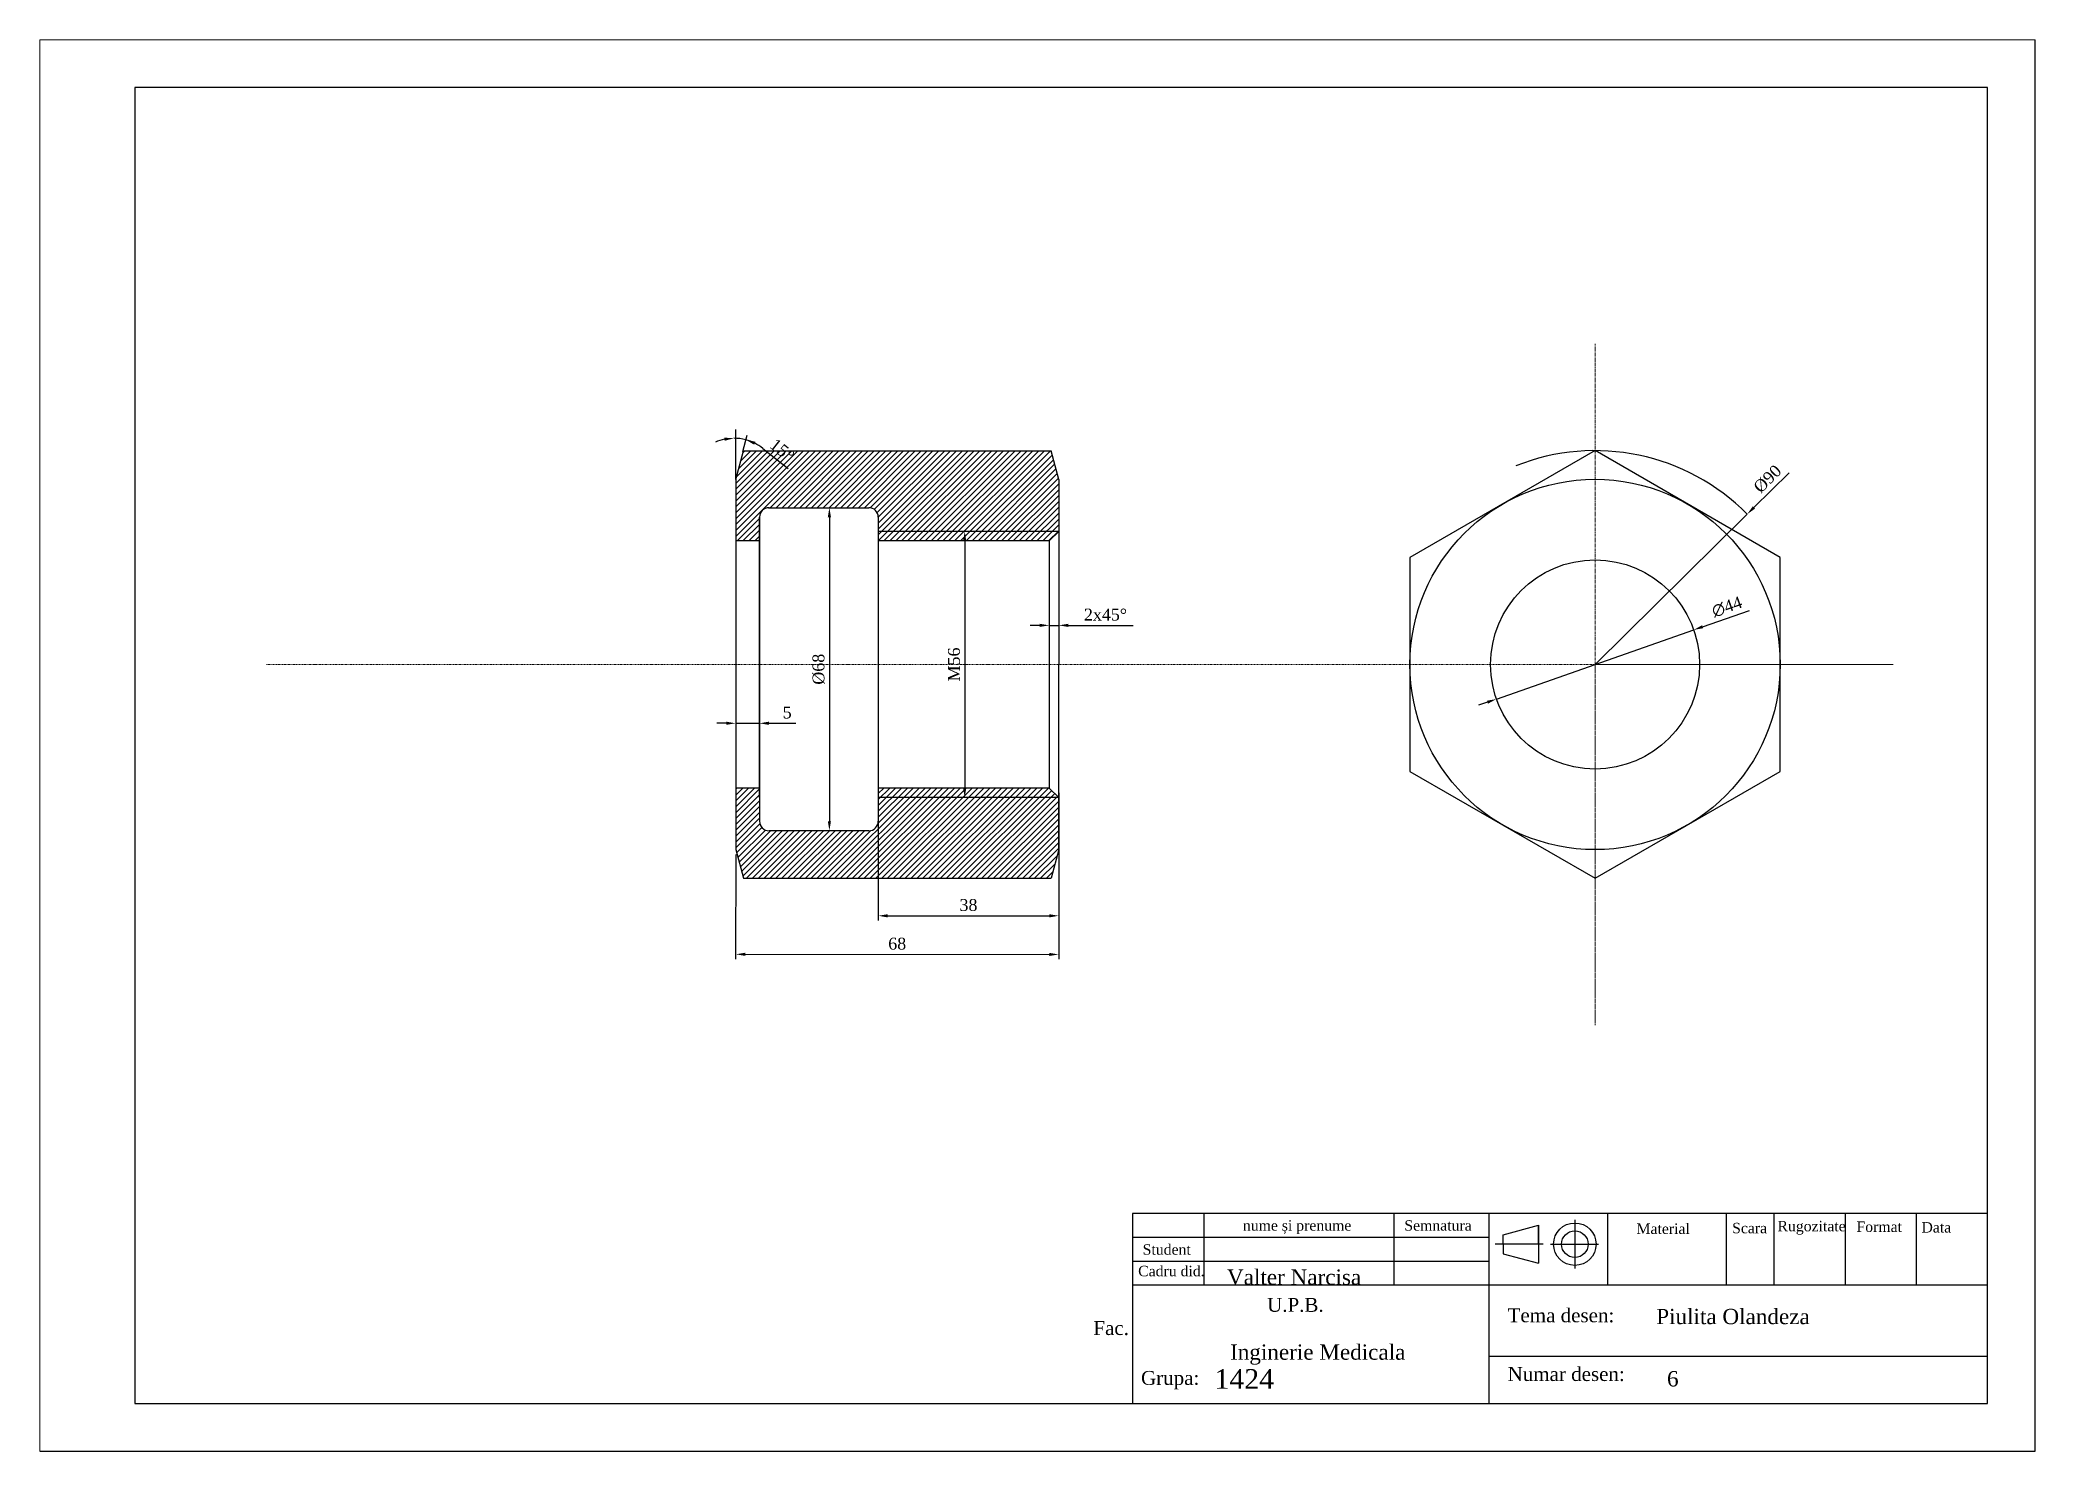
# Model space of a CAD drawing. Header units: millimetres. Extents: x -689 to 1704, y -802 to -71.
# Drawn here: x 1284.3 to 1704.3, y -802.3 to -505.3 of the extents above; entities that cross this region are included whole.
import ezdxf

# ---------------------------------------------------------------- set-up
doc = ezdxf.new("R2010")
doc.units = ezdxf.units.MM
doc.header["$MEASUREMENT"] = 0
doc.linetypes.add('DASHDOT2', pattern=[0.5, 0.25, -0.125, 0, -0.125])
for name, color, linetype, lineweight in [('AJUTOR', 254, 'Continuous', 0), ('AXE', 5, 'DASHDOT2', 0), ('GROASE', 250, 'Continuous', 30)]:
    doc.layers.add(name, color=color, linetype=linetype, lineweight=lineweight)
doc.layers.add('chenar', color=250, linetype='Continuous')
doc.layers.add('indicator', color=7, linetype='Continuous')
doc.styles.get("Standard").update_dxf_attribs({"font": ''})
doc.styles.get('Standard').set_extended_font_data('Times New Roman Baltic')
doc.dimstyles.get("Standard").update_dxf_attribs({"dimscale": 0, "dimtxt": 2.5, "dimasz": 2, "dimexe": 1, "dimexo": 1, "dimgap": 1, "dimtad": 1, "dimdec": 0, "dimzin": 0, "dimdsep": 46, "dimtxsty": 'Standard', "dimcen": 0.09, "dimadec": 0, "dimazin": 0, "dimtfac": 1, "dimtdec": 0, "dimtmove": 0, "dimatfit": 0, "dimfxl": 1, "dimtolj": 1, "dimtzin": 0, "dimarcsym": 0})

msp = doc.modelspace()

# ---------------------------------------------------------------- texts
at = {"layer": 'indicator'}
for s, height, p in [('nume și prenume', 2.1946, (1537.56, -755.86)), ('Semnatura', 2.195, (1571.54, -755.86)), ('Material', 2.195, (1620.41, -756.55)), ('Scara', 2.195, (1640.54, -756.41)), ('Rugozitate', 2.195, (1650.09, -756)), ('Data', 2.195, (1680.4, -756.26)), ('Student', 2.195, (1516.46, -760.92)), ('Cadru did.', 2.195, (1515.51, -765.46)), ('Valter Narcisa', 3.2235, (1534.21, -767.25)), ('Tema desen:', 2.9261, (1593.28, -775.14)), ('Piulita Olandeza', 3.2235, (1624.57, -775.54)), ('Inginerie Medicala', 3.2235, (1534.86, -783.03)), ('Grupa:', 2.926, (1516.11, -788.32)), ('1424', 4.149, (1531.58, -789.15)), ('Numar desen:', 2.9261, (1593.28, -787.5)), ('6', 3.22, (1626.84, -788.64))]:
    msp.add_text(s, height=height, dxfattribs=at).set_placement(p)
for s, width, heights, insert, char_height, attachment_point in [('{\\fTimes New Roman Baltic|b0|i0|c238|p18;F\\fTimes New Roman Baltic|b0|i0|c186|p18;ormat}', 9.3916, [0], (1666.72, -753.93), 2.1946, 1), ('{\\fTimes New Roman Baltic|b0|i0|c186|p18;U.P.B.\\P\\pxqj;\\fTimes New Roman Baltic|b0|i0|c238|p18;Fac. \\fTimes New Roman Baltic|b0|i0|c186|p18; }', 85.0556, [24.01], (1548.61, -773.95), 2.9261, 5)]:
    msp.add_mtext_dynamic_manual_height_columns(s, width=width, gutter_width=25, heights=heights, dxfattribs=dict(at, insert=insert, char_height=char_height, attachment_point=attachment_point))

# ---------------------------------------------------------------- blocks, each defined once
blk = doc.blocks.new('*D51')
at = {"color": 0, "lineweight": -2, "transparency": 16777216}
for p, q in [((1645.13, -603.67), (1652.55, -596.34)), ((1611.69, -636.7), (1643.7, -605.08))]:
    blk.add_line(p, q, dxfattribs=at)
at = {"color": 0, "transparency": 16777216}
blk.add_solid([(1644.89, -603.43), (1645.36, -603.91), (1643.7, -605.08)], dxfattribs=at)
at = {"layer": 'Defpoints', "color": 0, "transparency": 16777216}
for p in [(1643.7, -605.08), (1611.69, -636.7)]:
    blk.add_point(p, dxfattribs=at)
at = {"color": 0, "transparency": 16777216, "insert": (1648.01, -597.66), "char_height": 2.5, "attachment_point": 5, "rotation": 44.6484}
blk.add_mtext('\\A1;%%C90', dxfattribs=at)
blk = doc.blocks.new('*D52')
at = {"color": 0, "lineweight": -2, "transparency": 16777216}
for p, q in [((1634.34, -628.76), (1644.18, -625.31)), ((1590.93, -643.98), (1632.45, -629.42)), ((1589.04, -644.64), (1587.15, -645.3))]:
    blk.add_line(p, q, dxfattribs=at)
at = {"color": 0, "transparency": 16777216}
for points in [[(1634.23, -628.44), (1634.45, -629.07), (1632.45, -629.42)], [(1588.93, -644.33), (1589.15, -644.95), (1590.93, -643.98)]]:
    blk.add_solid(points, dxfattribs=at)
at = {"layer": 'Defpoints', "color": 0, "transparency": 16777216}
for p in [(1632.45, -629.42), (1590.93, -643.98)]:
    blk.add_point(p, dxfattribs=at)
at = {"color": 0, "transparency": 16777216, "insert": (1639.46, -624.58), "char_height": 2.5, "attachment_point": 5, "rotation": 19.3219}
blk.add_mtext('\\A1;∅44', dxfattribs=at)
blk = doc.blocks.new('*D53')
at = {"color": 0, "lineweight": -2, "transparency": 16777216}
for p, q in [((1430.8, -622.08), (1430.8, -650.08)), ((1435.8, -622.08), (1435.8, -650.08)), ((1428.8, -649.08), (1426.8, -649.08)), ((1430.8, -649.08), (1435.8, -649.08)), ((1437.8, -649.08), (1443.46, -649.08))]:
    blk.add_line(p, q, dxfattribs=at)
at = {"color": 0, "transparency": 16777216}
for points in [[(1428.8, -648.74), (1428.8, -649.41), (1430.8, -649.08)], [(1437.8, -648.74), (1437.8, -649.41), (1435.8, -649.08)]]:
    blk.add_solid(points, dxfattribs=at)
at = {"layer": 'Defpoints', "color": 0, "transparency": 16777216}
for p in [(1430.8, -621.08), (1435.8, -621.08), (1435.8, -649.08)]:
    blk.add_point(p, dxfattribs=at)
at = {"color": 0, "transparency": 16777216, "insert": (1441.63, -646.83), "char_height": 2.5, "attachment_point": 5}
blk.add_mtext('\\A1;5', dxfattribs=at)
blk = doc.blocks.new('*D54')
at = {"color": 0, "lineweight": -2, "transparency": 16777216}
for p, q in [((1451.51, -603.7), (1451.51, -603.7)), ((1450.51, -605.7), (1450.51, -669.7))]:
    blk.add_line(p, q, dxfattribs=at)
at = {"color": 0, "transparency": 16777216}
for points in [[(1450.18, -605.7), (1450.84, -605.7), (1450.51, -603.7)], [(1450.18, -669.7), (1450.84, -669.7), (1450.51, -671.7)]]:
    blk.add_solid(points, dxfattribs=at)
at = {"layer": 'Defpoints', "color": 0, "transparency": 16777216}
for p in [(1450.51, -603.7), (1450.51, -671.7), (1450.51, -671.7)]:
    blk.add_point(p, dxfattribs=at)
at = {"color": 0, "transparency": 16777216, "insert": (1448.26, -637.7), "char_height": 2.5, "attachment_point": 5, "rotation": 90}
blk.add_mtext('\\A1;%%C68', dxfattribs=at)
blk = doc.blocks.new('*D55')
at = {"color": 0, "lineweight": -2, "transparency": 16777216}
blk.add_line((1479, -610.7), (1479, -662.7), dxfattribs=at)
at = {"color": 0, "transparency": 16777216}
for points in [[(1478.66, -610.7), (1479.33, -610.7), (1479, -608.7)], [(1478.66, -662.7), (1479.33, -662.7), (1479, -664.7)]]:
    blk.add_solid(points, dxfattribs=at)
at = {"layer": 'Defpoints', "color": 0, "transparency": 16777216}
for p in [(1479, -608.7), (1479, -664.7), (1479, -664.7)]:
    blk.add_point(p, dxfattribs=at)
at = {"color": 0, "transparency": 16777216, "insert": (1476.75, -636.7), "char_height": 2.5, "attachment_point": 5, "rotation": 90}
blk.add_mtext('\\A1;M56', dxfattribs=at)
blk = doc.blocks.new('*D56')
at = {"color": 0, "lineweight": -2, "transparency": 16777216}
for p, q in [((1460.79, -663.7), (1460.79, -690.59)), ((1498.8, -663.7), (1498.8, -690.59)), ((1462.79, -689.59), (1496.8, -689.59))]:
    blk.add_line(p, q, dxfattribs=at)
at = {"color": 0, "transparency": 16777216}
for points in [[(1462.79, -689.26), (1462.79, -689.93), (1460.79, -689.59)], [(1496.8, -689.26), (1496.8, -689.93), (1498.8, -689.59)]]:
    blk.add_solid(points, dxfattribs=at)
at = {"layer": 'Defpoints', "color": 0, "transparency": 16777216}
for p in [(1460.79, -662.7), (1498.8, -662.7), (1498.8, -689.59)]:
    blk.add_point(p, dxfattribs=at)
at = {"color": 0, "transparency": 16777216, "insert": (1479.79, -687.34), "char_height": 2.5, "attachment_point": 5}
blk.add_mtext('\\A1;38', dxfattribs=at)
blk = doc.blocks.new('*D57')
at = {"color": 0, "lineweight": -2, "transparency": 16777216}
for p, q in [((1430.79, -676.67), (1430.78, -698.7)), ((1498.79, -676.7), (1498.78, -698.73)), ((1432.79, -697.7), (1496.79, -697.73))]:
    blk.add_line(p, q, dxfattribs=at)
at = {"color": 0, "transparency": 16777216}
for points in [[(1432.79, -697.37), (1432.79, -698.03), (1430.79, -697.7)], [(1496.79, -697.4), (1496.79, -698.06), (1498.79, -697.73)]]:
    blk.add_solid(points, dxfattribs=at)
at = {"layer": 'Defpoints', "color": 0, "transparency": 16777216}
for p in [(1430.8, -675.67), (1498.8, -675.7), (1498.79, -697.73)]:
    blk.add_point(p, dxfattribs=at)
at = {"color": 0, "transparency": 16777216, "insert": (1464.79, -695.47), "char_height": 2.5, "attachment_point": 5, "rotation": 359.9743}
blk.add_mtext('\\A1;68', dxfattribs=at)
blk = doc.blocks.new('*D58')
at = {"color": 0, "lineweight": -2, "transparency": 16777216}
for p, q in [((1496.81, -613.97), (1496.81, -629.47)), ((1498.81, -613.97), (1498.81, -629.47)), ((1494.81, -628.47), (1492.81, -628.47)), ((1496.81, -628.47), (1498.81, -628.47)), ((1500.81, -628.47), (1514.45, -628.47))]:
    blk.add_line(p, q, dxfattribs=at)
at = {"color": 0, "transparency": 16777216}
for points in [[(1494.81, -628.14), (1494.81, -628.8), (1496.81, -628.47)], [(1500.81, -628.14), (1500.81, -628.8), (1498.81, -628.47)]]:
    blk.add_solid(points, dxfattribs=at)
at = {"layer": 'Defpoints', "color": 0, "transparency": 16777216}
for p in [(1496.81, -612.97), (1498.81, -612.97), (1498.81, -628.47)]:
    blk.add_point(p, dxfattribs=at)
at = {"color": 0, "transparency": 16777216, "insert": (1508.63, -626.22), "char_height": 2.5, "attachment_point": 5}
blk.add_mtext('\\A1;{\\fTimes New Roman Baltic|b0|i0|c186|p18;2x45%%D}', dxfattribs=at)
blk = doc.blocks.new('*D59')
at = {"color": 0, "lineweight": -2, "transparency": 16777216}
for p, q in [((1432.28, -591.89), (1433.2, -588.46)), ((1436.51, -591.23), (1441.8, -595.44))]:
    blk.add_line(p, q, dxfattribs=at)
for start, end in [(101.7208, 113.4416), (75, 90), (51.4334, 75), (51.5584, 63.2792)]:
    blk.add_arc((1430.41, -598.88), 9.79, start, end, dxfattribs=at)
at = {"color": 0, "transparency": 16777216}
for points in [[(1428.38, -588.96), (1428.45, -589.63), (1430.41, -589.09)], [(1434.69, -590.45), (1434.93, -589.82), (1432.94, -589.42)]]:
    blk.add_solid(points, dxfattribs=at)
at = {"layer": 'Defpoints', "color": 0, "transparency": 16777216}
for p in [(1430.41, -586.65), (1431.26, -589.13), (1432.02, -592.85), (1430.41, -598.88), (1430.41, -598.88)]:
    blk.add_point(p, dxfattribs=at)
at = {"color": 0, "transparency": 16777216, "insert": (1440.56, -591.57), "char_height": 2.5, "attachment_point": 5, "rotation": 321.4334}
blk.add_mtext('\\A1;15°', dxfattribs=at)

# ---------------------------------------------------------------- dimensions: what is measured, and where the dimension line sits
at = {"color": 18, "true_color": 0x000000}
dim = msp.add_angular_dim_2l(base=(1431.26, -589.13), line1=((1430.41, -598.88), (1432.02, -592.85)), line2=((1430.41, -598.88), (1430.41, -586.65)), dimstyle='Standard', override={"dimscale": 1}, dxfattribs=at)
dim.commit()
dim.dimension.update_dxf_attribs({"geometry": '*D59', "text_midpoint": (1440.56, -591.57)})
dim = msp.add_radius_dim(center=(1611.69, -636.7), mpoint=(1643.7, -605.08), text='%%C90', dimstyle='Standard', override={"dimscale": 1})
dim.commit()
dim.dimension.update_dxf_attribs({"geometry": '*D51', "text_midpoint": (1649.59, -599.26), "dimtype": 164})
for base, p1, p2, angle, text, picture, middle in [((1450.51, -671.7), (1450.51, -603.7), (1450.51, -671.7), 90, '%%C68', '*D54', (1448.26, -637.7)), ((1479, -664.7), (1479, -608.7), (1479, -664.7), 270, 'M<>', '*D55', (1476.75, -636.7))]:
    dim = msp.add_linear_dim(base=base, p1=p1, p2=p2, angle=angle, text=text, dimstyle='Standard', override={"dimscale": 1})
    dim.commit()
    dim.dimension.update_dxf_attribs({"geometry": picture, "text_midpoint": middle})
dim = msp.add_linear_dim(base=(1498.81, -628.47), p1=(1496.81, -612.97), p2=(1498.81, -612.97), text='{\\fTimes New Roman Baltic|b0|i0|c186|p18;2x45%%D}', dimstyle='Standard', override={"dimscale": 1}, dxfattribs=at)
dim.commit()
dim.dimension.update_dxf_attribs({"geometry": '*D58', "text_midpoint": (1508.63, -626.22)})
for base, p1, p2, picture, middle in [((1435.8, -649.08), (1430.8, -621.08), (1435.8, -621.08), '*D53', (1441.63, -646.83)), ((1498.8, -689.59), (1460.79, -662.7), (1498.8, -662.7), '*D56', (1479.79, -687.34))]:
    dim = msp.add_linear_dim(base=base, p1=p1, p2=p2, dimstyle='Standard', override={"dimscale": 1})
    dim.commit()
    dim.dimension.update_dxf_attribs({"geometry": picture, "text_midpoint": middle})
dim = msp.add_diameter_dim_2p(p1=(1590.93, -643.98), p2=(1632.45, -629.42), dimstyle='Standard', override={"dimscale": 1})
dim.commit()
dim.dimension.update_dxf_attribs({"geometry": '*D52', "text_midpoint": (1640.2, -626.7), "dimtype": 163})
dim = msp.add_aligned_dim(p1=(1430.8, -675.67), p2=(1498.8, -675.7), distance=-22.03, dimstyle='Standard', override={"dimscale": 1})
dim.commit()
dim.dimension.update_dxf_attribs({"geometry": '*D57', "text_midpoint": (1464.79, -695.47)})

# ---------------------------------------------------------------- hatches: boundary and pattern name
at = {"layer": 'AXE'}
h = msp.add_hatch(dxfattribs=at)
h.set_pattern_fill('ANSI31', color=0, scale=7)
h.paths.add_polyline_path([(1498.78, -597.76), (1497.17, -591.73), (1432.41, -591.73), (1430.8, -597.76), (1430.8, -610.7), (1435.8, -610.7), (1435.8, -605.7, -0.396853), (1437.68, -603.7), (1458.79, -603.7, -0.414214), (1460.79, -605.7), (1460.79, -608.7), (1498.79, -608.7)])
h.paths.add_polyline_path([(1498.79, -608.7), (1498.79, -608.7), (1460.79, -608.7), (1460.79, -610.7), (1496.79, -610.7)])
h.paths.add_polyline_path([(1498.8, -675.7), (1498.8, -664.71), (1498.79, -664.7), (1460.79, -664.7), (1460.79, -669.6, -0.428503), (1458.8, -671.7), (1437.8, -671.7, -0.414214), (1435.8, -669.7), (1435.8, -662.7), (1430.8, -662.7), (1430.8, -675.67), (1432.41, -681.7), (1497.19, -681.7)])
h.paths.add_polyline_path([(1496.79, -662.7), (1460.79, -662.7), (1460.79, -664.7), (1498.79, -664.7)], flags=17)

# ---------------------------------------------------------------- linework, layer by layer
for p, q in [((1430.8, -597.76), (1430.8, -587.26)), ((1498.79, -608.7), (1460.79, -608.7)), ((1498.8, -664.7), (1460.79, -664.7))]:
    msp.add_line(p, q)
at = {"color": 18, "true_color": 0x000000}
msp.add_arc((1611.69, -636.7), 45, 44.6484, 111.7256, dxfattribs=at)
at = {"layer": 'AJUTOR'}
for p, q in [((1704.32, -505.25), (1284.32, -505.25)), ((1284.32, -505.25), (1284.32, -802.25))]:
    msp.add_line(p, q, dxfattribs=at)
at = {"layer": 'AXE'}
for p, q in [((1611.69, -636.7), (1611.69, -569.23)), ((1611.69, -569.23), (1611.69, -712.62)), ((1542.49, -636.7), (1332.01, -636.7)), ((1674.44, -636.7), (1542.49, -636.7)), ((1611.69, -712.62), (1611.69, -636.7)), ((1611.69, -636.7), (1674.44, -636.7))]:
    msp.add_line(p, q, dxfattribs=at)
at = {"layer": 'chenar'}
for p, q in [((1704.32, -802.25), (1704.32, -505.25)), ((1284.32, -802.25), (1704.32, -802.25))]:
    msp.add_line(p, q, dxfattribs=at)
at = {"layer": 'chenar', "lineweight": 30}
for p, q in [((1694.32, -515.25), (1304.32, -515.25)), ((1304.32, -515.25), (1304.32, -792.25)), ((1694.32, -792.25), (1694.32, -515.25)), ((1304.32, -792.25), (1694.32, -792.25))]:
    msp.add_line(p, q, dxfattribs=at)
at = {"layer": 'GROASE'}
for p, q in [((1430.8, -597.76), (1432.41, -591.73)), ((1432.41, -591.73), (1497.17, -591.73)), ((1498.78, -597.76), (1497.17, -591.73)), ((1430.8, -597.76), (1430.8, -675.67)), ((1498.78, -597.76), (1498.8, -636.7)), ((1437.68, -603.7), (1458.79, -603.7)), ((1435.8, -610.7), (1435.8, -605.7)), ((1435.8, -605.7), (1435.8, -669.7)), ((1460.79, -605.7), (1460.79, -669.8)), ((1496.79, -610.7), (1498.79, -608.7)), ((1435.8, -610.7), (1430.8, -610.7)), ((1435.8, -664.7), (1435.8, -610.7)), ((1496.79, -610.7), (1460.79, -610.7)), ((1496.79, -610.7), (1496.79, -662.7)), ((1498.8, -610.7), (1498.79, -610.7)), ((1498.8, -675.7), (1498.8, -636.7)), ((1435.8, -662.7), (1430.8, -662.7)), ((1496.79, -662.7), (1460.79, -662.7)), ((1496.79, -662.7), (1498.79, -664.7)), ((1498.8, -675.7), (1498.8, -664.7)), ((1458.8, -671.7), (1437.8, -671.7)), ((1460.8, -671.7), (1460.79, -671.7)), ((1430.8, -675.67), (1432.41, -681.7)), ((1498.8, -675.67), (1497.19, -681.7)), ((1432.41, -681.7), (1497.19, -681.7))]:
    msp.add_line(p, q, dxfattribs=at)
at = {"layer": 'GROASE', "color": 18, "true_color": 0x000000}
for points in [[(1572.72, -659.2), (1611.69, -681.7), (1650.66, -659.2), (1650.66, -614.2), (1611.69, -591.7), (1572.72, -614.2)], [(1576.28, -636.7), (1576.28, -636.7), (1576.28, -636.7), (1576.28, -636.7)], [(1576.28, -636.7), (1576.28, -636.7), (1576.28, -636.7), (1576.28, -636.7)]]:
    msp.add_lwpolyline(points, close=True, dxfattribs=at)
msp.add_circle((1611.69, -636.7), 38.97, dxfattribs=at)
at = {"layer": 'GROASE'}
msp.add_circle((1611.69, -636.7), 22, dxfattribs=at)
for centre, start, end in [((1437.8, -605.7), 90, 180), ((1458.79, -605.7), 0, 90), ((1437.8, -669.7), 180, 270), ((1458.8, -669.7), 270, 0)]:
    msp.add_arc(centre, 2, start, end, dxfattribs=at)
at = {"layer": 'indicator', "lineweight": 30}
for p, q in [((1694.32, -752.25), (1514.32, -752.25)), ((1514.32, -752.25), (1514.32, -792.25)), ((1589.32, -752.25), (1589.32, -792.25)), ((1694.32, -792.25), (1694.32, -752.25)), ((1514.32, -767.25), (1694.32, -767.25)), ((1589.32, -782.25), (1694.32, -782.25)), ((1509.32, -792.25), (1694.32, -792.25))]:
    msp.add_line(p, q, dxfattribs=at)
at = {"layer": 'indicator'}
for p, q in [((1529.32, -752.25), (1529.32, -767.25)), ((1569.32, -752.25), (1569.32, -767.25)), ((1592.34, -756.71), (1599.78, -754.71)), ((1599.78, -758.71), (1599.78, -754.71)), ((1599.78, -754.71), (1599.78, -762.71)), ((1607.43, -753.56), (1607.43, -763.86)), ((1614.32, -752.25), (1614.32, -767.25)), ((1639.32, -752.25), (1639.32, -767.25)), ((1649.32, -752.25), (1649.32, -767.25)), ((1664.32, -752.25), (1664.32, -767.25)), ((1679.32, -752.25), (1679.32, -767.25)), ((1514.32, -757.25), (1589.32, -757.25)), ((1600.8, -758.71), (1590.68, -758.71)), ((1592.34, -758.71), (1592.34, -756.71)), ((1592.34, -758.71), (1592.34, -760.71)), ((1602.33, -758.71), (1612.41, -758.71)), ((1514.32, -762.25), (1589.32, -762.25)), ((1592.34, -760.71), (1599.78, -762.71))]:
    msp.add_line(p, q, dxfattribs=at)
for radius in [4.46, 2.81]:
    msp.add_circle((1607.43, -758.71), radius, dxfattribs=at)

msp.set_redraw_order([(e.dxf.handle, doc.entitydb.next_handle()) for e in msp.query("TEXT MTEXT ATTDEF DIMENSION ARC_DIMENSION")])  # texts and dimensions are drawn at this point

doc.saveas('drawing.dxf')
